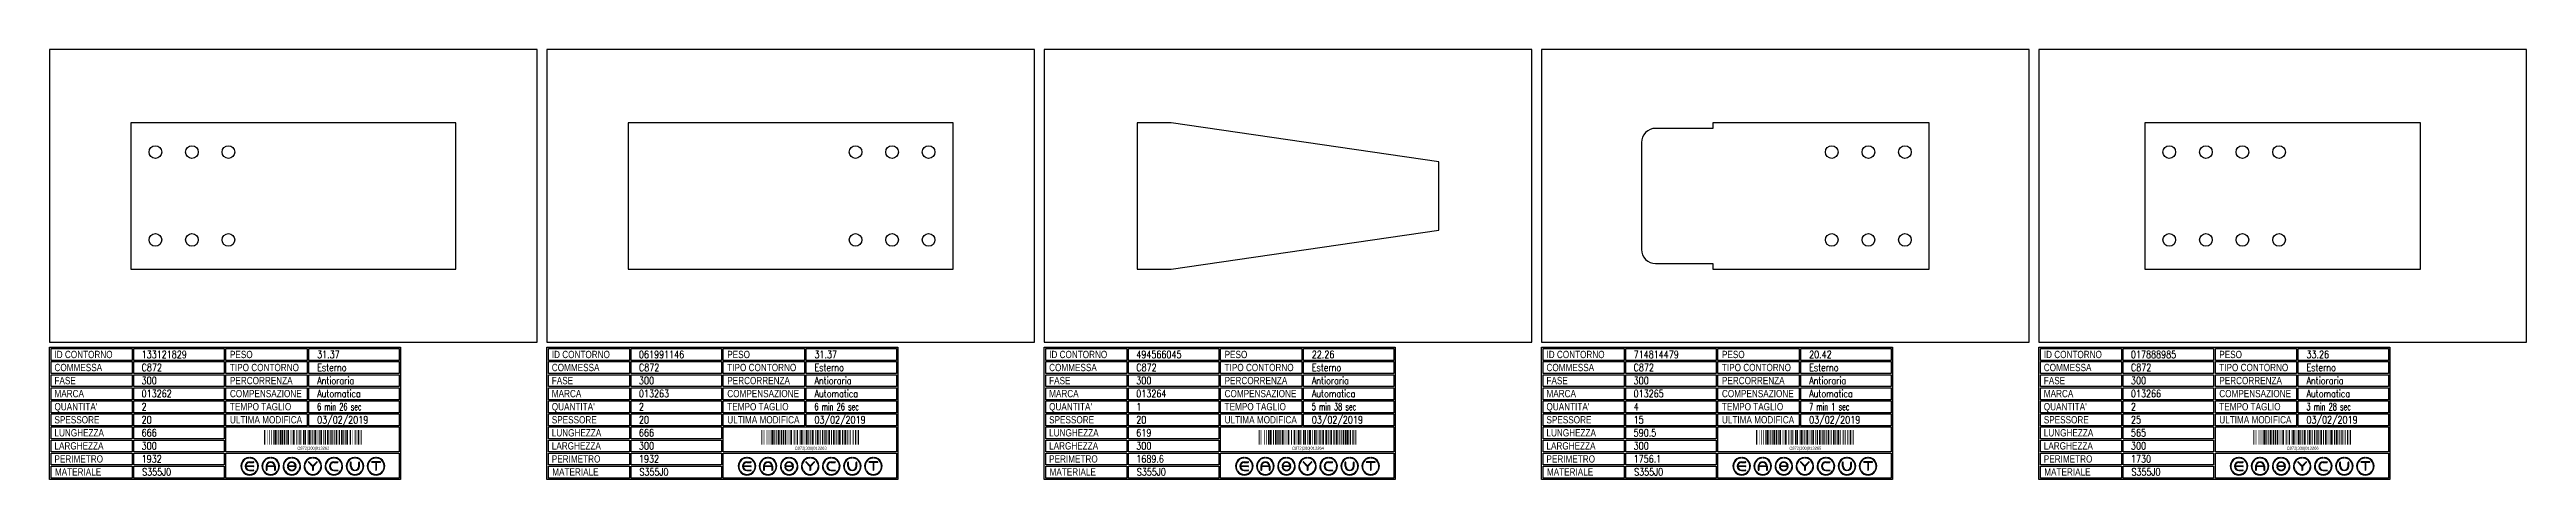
# Model space of a CAD drawing. Header units: millimetres. Extents: x 10000 to 53102, y 10000 to 35064.
# Drawn here: x 15100 to 20180, y 31420 to 32301 of the extents above; entities that cross this region are included whole.
import ezdxf
from ezdxf.enums import TextEntityAlignment as Align

# ---------------------------------------------------------------- set-up
doc = ezdxf.new("R2010")
doc.units = ezdxf.units.MM
doc.styles.add('EasyCutStyle', font='romans.shx', dxfattribs={"width": 0.8})
doc.styles.add('EasyCutStyle1', font='arial.ttf', dxfattribs={"width": 0.8})

# ---------------------------------------------------------------- blocks, each defined once
blk = doc.blocks.new('BlockShape01')
at = {"color": 253}
blk.add_lwpolyline([(0, 0), (720, 0), (720, -271), (0, -271)], close=True, dxfattribs=at)
at = {"color": 2}
for points in [[(3, -2.9), (169.3, -2.9), (169.3, -27.3), (3, -27.3)], [(3, -2.9), (169.3, -2.9), (169.3, -27.3), (3, -27.3)], [(3, -29.6), (169.3, -29.6), (169.3, -54), (3, -54)], [(361.9, -2.9), (528.3, -2.9), (528.3, -27.3), (361.9, -27.3)], [(361.9, -29.6), (528.3, -29.6), (528.3, -54), (361.9, -54)], [(3, -56.4), (169.3, -56.4), (169.3, -80.8), (3, -80.8)], [(3, -83.1), (169.3, -83.1), (169.3, -107.6), (3, -107.6)], [(361.9, -56.4), (528.3, -56.4), (528.3, -80.8), (361.9, -80.8)], [(361.9, -83.1), (528.3, -83.1), (528.3, -107.6), (361.9, -107.6)], [(3, -109.9), (169.3, -109.9), (169.3, -134.3), (3, -134.3)], [(3, -136.7), (169.3, -136.7), (169.3, -161.1), (3, -161.1)], [(361.9, -109.9), (528.3, -109.9), (528.3, -134.3), (361.9, -134.3)], [(361.9, -136.7), (528.3, -136.7), (528.3, -161.1), (361.9, -161.1)], [(3, -163.4), (169.3, -163.4), (169.3, -187.9), (3, -187.9)], [(3, -190.2), (169.3, -190.2), (169.3, -214.6), (3, -214.6)], [(3, -217), (169.3, -217), (169.3, -241.4), (3, -241.4)], [(3, -243.7), (169.3, -243.7), (169.3, -268.1), (3, -268.1)]]:
    blk.add_lwpolyline(points, close=True, dxfattribs=at)
at = {"color": 1}
for points in [[(172.7, -2.9), (358.1, -2.9), (358.1, -27.3), (172.7, -27.3)], [(172.7, -29.6), (358.1, -29.6), (358.1, -54), (172.7, -54)], [(531.6, -2.9), (717, -2.9), (717, -27.3), (531.6, -27.3)], [(531.6, -29.6), (717, -29.6), (717, -54), (531.6, -54)], [(172.7, -56.4), (358.1, -56.4), (358.1, -80.8), (172.7, -80.8)], [(172.7, -83.1), (358.1, -83.1), (358.1, -107.6), (172.7, -107.6)], [(531.6, -56.4), (717, -56.4), (717, -80.8), (531.6, -80.8)], [(531.6, -83.1), (717, -83.1), (717, -107.6), (531.6, -107.6)], [(172.7, -109.9), (358.1, -109.9), (358.1, -134.3), (172.7, -134.3)], [(172.7, -136.7), (358.1, -136.7), (358.1, -161.1), (172.7, -161.1)], [(531.6, -109.9), (717, -109.9), (717, -134.3), (531.6, -134.3)], [(531.6, -136.7), (717, -136.7), (717, -161.1), (531.6, -161.1)], [(172.7, -163.4), (358.1, -163.4), (358.1, -187.9), (172.7, -187.9)], [(172.7, -190.2), (358.1, -190.2), (358.1, -214.6), (172.7, -214.6)], [(361.9, -163.4), (717, -163.4), (717, -214.6), (361.9, -214.6)], [(172.7, -217), (358.1, -217), (358.1, -241.4), (172.7, -241.4)], [(172.7, -243.7), (358.1, -243.7), (358.1, -268.1), (172.7, -268.1)], [(361.9, -217), (717, -217), (717, -268.1), (361.9, -268.1)]]:
    blk.add_lwpolyline(points, close=True, dxfattribs=at)
at = {"color": 161, "style": 'EasyCutStyle1', "width": 0.8}
for s, p in [('COMMESSA', (10.1, -49.1)), ('ID CONTORNO', (10.1, -22.4)), ('TIPO CONTORNO', (370, -49.1)), ('PESO', (370, -22.4)), ('FASE', (10.1, -75.9)), ('MARCA', (10.1, -102.6)), ('COMPENSAZIONE', (370, -102.6)), ('PERCORRENZA', (370, -75.9)), ("QUANTITA'", (10.1, -129.4)), ('SPESSORE', (10.1, -156.2)), ('TEMPO TAGLIO', (370, -129.4)), ('ULTIMA MODIFICA', (370, -156.2)), ('LUNGHEZZA', (10.1, -182.9)), ('LARGHEZZA', (10.1, -209.7)), ('PERIMETRO', (10.1, -236.5)), ('MATERIALE', (11, -263.2))]:
    blk.add_text(s, height=15, dxfattribs=at).set_placement(p)
at = {"style": 'EasyCutStyle'}
for tag, p, width in [('ORDERSHAPE', (188.9, -49.1), 0.8), ('IDSHAPE', (188.9, -22.4), 0.8), ('TYPESHAPE', (548.8, -49.1), 0.8), ('WEIGTHSHAPE', (548.8, -22.4), 0.8), ('PHASESHAPE', (188.9, -75.9), 0.8), ('MKSHAPE', (188.9, -102.6), 0.8), ('JOUSHAPE', (548.8, -75.9), 0.8), ('COMPSHAPE', (548.8, -102.6), 0.8), ('TKSHAPE', (188.9, -156.2), 0.8), ('QTASHAPE', (188.9, -129.4), 0.8), ('TIMECUTSHAPE', (548.8, -129.4), 0.65), ('LASTMODIFYSHAPE', (548.8, -156.2), 0.8), ('LENGTHSHAPE', (188.9, -182.9), 0.8), ('HEIGHTSHAPE', (188.9, -209.7), 0.8), ('PERIMETERSHAPE', (188.9, -236.5), 0.8), ('MATSHAPE', (189.8, -263.2), 0.8)]:
    blk.add_attdef(tag, p, '', height=15, dxfattribs=dict(at, width=width))
blk = doc.blocks.new('Logo')
for color, points in [(140, [(-144.9, -7.2, -1), (-145.9, -7.6, -0.520567), (-131.2, 17.9, -1), (-131.1, 16.9, 0.520567)]), (256, [(-121.7, 0.5), (-137.5, 0.5, -0.394366), (-129.6, 7.9), (-121.7, 7.9, 1), (-121.7, 9), (-129.6, 9, 1), (-129.6, -9), (-121.7, -9, 1), (-121.7, -7.9), (-129.6, -7.9, -0.394366), (-137.5, -0.5), (-121.7, -0.5, 1)]), (140, [(-114.3, -7.2, 1), (-113.3, -7.6, 0.520567), (-128, 17.9, 0.916853), (-128.2, 16.9, 0.043377), (-128.1, 16.9, -0.520567)]), (140, [(-101.7, -7.2, -1), (-102.7, -7.6, -0.520567), (-88, 17.9, -1), (-87.9, 16.9, 0.520567)]), (140, [(-71.1, -7.2, 1), (-70.1, -7.6, 0.520567), (-84.8, 17.9, 1), (-84.9, 16.9, -0.520567)]), (140, [(-58.5, -7.2, -1), (-59.5, -7.6, -0.520567), (-44.8, 17.9, -1), (-44.7, 16.9, 0.520567)]), (256, [(-36.6, -0.5, -0.486114), (-35.5, -1.9, -0.776377), (-50.9, -2, 1), (-51.9, -2.3, 0.776377), (-34.5, -2.1, 0.486114), (-36.6, 0.5), (-49.8, 0.5, -0.486114), (-50.9, 1.9, -0.776377), (-35.5, 2, 1), (-34.5, 2.3, 0.776377), (-51.9, 2.1, 0.486114), (-49.8, -0.5)]), (140, [(-27.9, -7.2, 1), (-26.9, -7.6, 0.520567), (-41.6, 17.9, 1), (-41.7, 16.9, -0.520567)]), (140, [(-15.3, -7.2, -1), (-16.3, -7.6, -0.520567), (-1.6, 17.9, -1), (-1.5, 16.9, 0.520567)]), (256, [(0, 0.8), (-8.1, 8.8, 1), (-8.8, 8.1), (-0.5, -0.2), (-0.5, -7.9, 1), (0.5, -7.9), (0.5, -0.2), (8.8, 8.1, 1), (8.1, 8.8)]), (140, [(15.3, -7.2, 1), (16.3, -7.6, 0.520567), (1.6, 17.9, 1), (1.5, 16.9, -0.520567)]), (140, [(27.9, -7.2, -1), (26.9, -7.6, -0.520567), (41.6, 17.9, -1), (41.7, 16.9, 0.520567)]), (256, [(43.2, -9), (51.1, -9, 1), (51.1, -7.9), (43.2, -7.9, -1), (43.2, 7.9), (51.1, 7.9, 1), (51.1, 9), (43.2, 9, 1)]), (140, [(58.5, -7.2, 1), (59.5, -7.6, 0.520567), (44.8, 17.9, 1), (44.7, 16.9, -0.520567)]), (140, [(71.1, -7.2, -1), (70.1, -7.6, -0.520567), (84.8, 17.9, -1), (84.9, 16.9, 0.520567)]), (256, [(78.5, 0), (78.5, 7.9, 1), (77.4, 7.9), (77.4, 0, 1), (95.4, 0), (95.4, 7.9, 1), (94.3, 7.9), (94.3, 0, -1)]), (140, [(101.7, -7.2, 1), (102.7, -7.6, 0.520567), (88, 17.9, 1), (87.9, 16.9, -0.520567)]), (140, [(114.3, -7.2, -1), (113.3, -7.6, -0.520567), (128, 17.9, -1), (128.1, 16.9, 0.520567)]), (256, [(121.1, 9, 1), (121.1, 7.9), (129.1, 7.9), (129.1, -7.9, 1), (130.1, -7.9), (130.1, 7.9), (138.1, 7.9, 1), (138.1, 9)]), (140, [(144.9, -7.2, 1), (145.9, -7.6, 0.520567), (131.2, 17.9, 1), (131.1, 16.9, -0.520567)]), (140, [(-114.9, -10.3, 1), (-115.7, -9.7, -0.520567), (-143.5, -9.7, 1), (-144.3, -10.3, 0.520567)]), (140, [(-71.7, -10.3, 1), (-72.5, -9.7, -0.520567), (-100.3, -9.7, 1), (-101.1, -10.3, 0.520567)]), (140, [(-28.5, -10.3, 1), (-29.3, -9.7, -0.520567), (-57.1, -9.7, 1), (-57.9, -10.3, 0.520567)]), (140, [(14.7, -10.3, 1), (13.9, -9.7, -0.520567), (-13.9, -9.7, 1), (-14.7, -10.3, 0.520567)]), (140, [(57.9, -10.3, 1), (57.1, -9.7, -0.520567), (29.3, -9.7, 1), (28.5, -10.3, 0.520567)]), (140, [(101.1, -10.3, 1), (100.3, -9.7, -0.520567), (72.5, -9.7, 1), (71.7, -10.3, 0.520567)]), (140, [(144.3, -10.3, 1), (143.5, -9.7, -0.520567), (115.7, -9.7, 1), (114.9, -10.3, 0.520567)])]:
    blk.add_hatch(color=color).paths.add_polyline_path(points)
h = blk.add_hatch(color=256)
h.paths.add_polyline_path([(-78.5, -0.5), (-78.5, -7.9, 1), (-77.4, -7.9), (-77.4, 0, 1), (-95.4, 0), (-95.4, -7.9, 1), (-94.3, -7.9), (-94.3, -0.5)])
h.paths.add_polyline_path([(-94.3, 0.5, -0.933992), (-78.5, 0.5)], flags=16)
for p, q in [((-121.7, 0.5), (-137.5, 0.5)), ((-129.6, 9), (-121.7, 9)), ((-129.6, 7.9), (-121.7, 7.9)), ((-95.4, 0), (-95.4, -7.9)), ((-78.5, 0.5), (-94.3, 0.5)), ((-77.4, 0), (-77.4, -7.9)), ((-36.6, 0.5), (-49.8, 0.5)), ((-0.5, -0.2), (-8.8, 8.1)), ((0, 0.8), (-8.1, 8.8)), ((0, 0.8), (8.1, 8.8)), ((0.5, -0.2), (8.8, 8.1)), ((43.2, 9), (51.1, 9)), ((43.2, 7.9), (51.1, 7.9)), ((77.4, 0), (77.4, 7.9)), ((78.5, 0), (78.5, 7.9)), ((94.3, 0), (94.3, 7.9)), ((95.4, 0), (95.4, 7.9)), ((138.1, 9), (121.1, 9)), ((129.1, 7.9), (121.1, 7.9)), ((129.1, 7.9), (129.1, -7.9)), ((130.1, 7.9), (130.1, -7.9)), ((138.1, 7.9), (130.1, 7.9)), ((-121.7, -0.5), (-137.5, -0.5)), ((-129.6, -7.9), (-121.7, -7.9)), ((-129.6, -9), (-121.7, -9)), ((-94.3, -0.5), (-94.3, -7.9)), ((-78.5, -0.5), (-94.3, -0.5)), ((-78.5, -0.5), (-78.5, -7.9)), ((-36.6, -0.5), (-49.8, -0.5)), ((-0.5, -0.2), (-0.5, -7.9)), ((0.5, -0.2), (0.5, -7.9)), ((43.2, -7.9), (51.1, -7.9)), ((43.2, -9), (51.1, -9))]:
    blk.add_line(p, q)
at = {"color": 140}
for centre, radius, start, end in [((-129.6, 0), 18, 95, 205), ((-129.6, 0), 16.9, 95, 205), ((-131.1, 17.4), 0.54, 275, 95), ((-128.1, 17.4), 0.54, 85, 265), ((-129.6, 0), 16.9, 335, 85), ((-129.6, 0), 18, 335, 85), ((-86.4, 0), 18, 95, 205), ((-86.4, 0), 16.9, 95, 205), ((-87.9, 17.4), 0.54, 275, 95), ((-84.9, 17.4), 0.54, 85, 265), ((-86.4, 0), 16.9, 335, 85), ((-86.4, 0), 18, 335, 85), ((-43.2, 0), 18, 95, 205), ((-43.2, 0), 16.9, 95, 205), ((-44.7, 17.4), 0.54, 275, 95), ((-41.7, 17.4), 0.54, 85, 265), ((-43.2, 0), 16.9, 335, 85), ((-43.2, 0), 18, 335, 85), ((0, 0), 18, 95, 205), ((0, 0), 16.9, 95, 205), ((-1.5, 17.4), 0.54, 275, 95), ((1.5, 17.4), 0.54, 85, 265), ((0, 0), 16.9, 335, 85), ((0, 0), 18, 335, 85), ((43.2, 0), 18, 95, 205), ((43.2, 0), 16.9, 95, 205), ((41.7, 17.4), 0.54, 275, 95), ((44.7, 17.4), 0.54, 85, 265), ((43.2, 0), 16.9, 335, 85), ((43.2, 0), 18, 335, 85), ((86.4, 0), 18, 95, 205), ((86.4, 0), 16.9, 95, 205), ((84.9, 17.4), 0.54, 275, 95), ((87.9, 17.4), 0.54, 85, 265), ((86.4, 0), 16.9, 335, 85), ((86.4, 0), 18, 335, 85), ((129.6, 0), 18, 95, 205), ((129.6, 0), 16.9, 95, 205), ((128.1, 17.4), 0.54, 275, 95), ((131.1, 17.4), 0.54, 85, 265), ((129.6, 0), 16.9, 335, 85), ((129.6, 0), 18, 335, 85), ((-145.4, -7.4), 0.54, 205, 25), ((-143.9, -10), 0.54, 35, 215), ((-129.6, 0), 18, 215, 325), ((-129.6, 0), 16.9, 215, 325), ((-115.3, -10), 0.54, 325, 145), ((-113.8, -7.4), 0.54, 155, 335), ((-102.2, -7.4), 0.54, 205, 25), ((-100.7, -10), 0.54, 35, 215), ((-86.4, 0), 18, 215, 325), ((-86.4, 0), 16.9, 215, 325), ((-72.1, -10), 0.54, 325, 145), ((-70.6, -7.4), 0.54, 155, 335), ((-59, -7.4), 0.54, 205, 25), ((-57.5, -10), 0.54, 35, 215), ((-43.2, 0), 18, 215, 325), ((-43.2, 0), 16.9, 215, 325), ((-28.9, -10), 0.54, 325, 145), ((-27.4, -7.4), 0.54, 155, 335), ((-15.8, -7.4), 0.54, 205, 25), ((-14.3, -10), 0.54, 35, 215), ((0, 0), 18, 215, 325), ((0, 0), 16.9, 215, 325), ((14.3, -10), 0.54, 325, 145), ((15.8, -7.4), 0.54, 155, 335), ((27.4, -7.4), 0.54, 205, 25), ((28.9, -10), 0.54, 35, 215), ((43.2, 0), 18, 215, 325), ((43.2, 0), 16.9, 215, 325), ((57.5, -10), 0.54, 325, 145), ((59, -7.4), 0.54, 155, 335), ((70.6, -7.4), 0.54, 205, 25), ((72.1, -10), 0.54, 35, 215), ((86.4, 0), 18, 215, 325), ((86.4, 0), 16.9, 215, 325), ((100.7, -10), 0.54, 325, 145), ((102.2, -7.4), 0.54, 155, 335), ((113.8, -7.4), 0.54, 205, 25), ((115.3, -10), 0.54, 35, 215), ((129.6, 0), 18, 215, 325), ((129.6, 0), 16.9, 215, 325), ((143.9, -10), 0.54, 325, 145), ((145.4, -7.4), 0.54, 155, 335)]:
    blk.add_arc(centre, radius, start, end, dxfattribs=at)
for centre, radius, start, end in [((-129.6, 0), 9, 90, 270), ((-129.6, 0), 7.92, 90, 176.0904), ((-121.7, 8.5), 0.54, 270, 90), ((-121.7, 0), 0.54, 270, 90), ((-86.4, 0), 9, 0, 180), ((-86.4, 0), 7.92, 3.9096, 176.0904), ((-49.8, 1.6), 2.16, 166.2998, 270), ((-43.2, 0), 9, 15, 166.2998), ((-43.2, 0), 7.92, 15, 166.2998), ((-49.8, 1.6), 1.08, 166.2998, 270), ((-36.6, -1.6), 2.16, 346.2998, 90), ((-35, 2.2), 0.54, 195, 15), ((-8.5, 8.5), 0.54, 45, 225), ((8.5, 8.5), 0.54, 315, 135), ((43.2, 0), 9, 90, 270), ((43.2, 0), 7.92, 90, 270), ((51.1, 8.5), 0.54, 270, 90), ((77.9, 7.9), 0.54, 0, 180), ((86.4, 0), 9, 180, 0), ((86.4, 0), 7.92, 180, 0), ((94.9, 7.9), 0.54, 0, 180), ((121.1, 8.5), 0.54, 90, 270), ((138.1, 8.5), 0.54, 270, 90), ((-129.6, 0), 7.92, 183.9096, 270), ((-121.7, -8.5), 0.54, 270, 90), ((-94.9, -7.9), 0.54, 180, 0), ((-77.9, -7.9), 0.54, 180, 0), ((-51.4, -2.2), 0.54, 15, 195), ((-43.2, 0), 9, 195, 346.2998), ((-43.2, 0), 7.92, 195, 346.2998), ((-36.6, -1.6), 1.08, 346.2998, 90), ((0, -7.9), 0.54, 180, 0), ((51.1, -8.5), 0.54, 270, 90), ((129.6, -7.9), 0.54, 180, 0)]:
    blk.add_arc(centre, radius, start, end)
blk = doc.blocks.new('133121829_128', base_point=(373, -370))
at = {"linetype": 'Continuous'}
for points, const_width in [([(374, -370), (374, -340)], 2), ([(376.5, -370), (376.5, -340)], 1), ([(379.5, -370), (379.5, -340)], 1), ([(384.5, -370), (384.5, -340)], 1), ([(388.5, -370), (388.5, -340)], 1), ([(393, -370), (393, -340)], 2), ([(396.5, -370), (396.5, -340)], 3), ([(399.5, -370), (399.5, -340)], 1), ([(403, -370), (403, -340)], 2), ([(407.5, -370), (407.5, -340)], 3), ([(411, -370), (411, -340)], 2), ([(414.5, -370), (414.5, -340)], 3), ([(418, -370), (418, -340)], 2), ([(422.5, -370), (422.5, -340)], 3), ([(426.5, -370), (426.5, -340)], 1), ([(428.5, -370), (428.5, -340)], 1), ([(430.5, -370), (430.5, -340)], 1), ([(434, -370), (434, -340)], 4), ([(440, -370), (440, -340)], 2), ([(443.5, -370), (443.5, -340)], 1), ([(446.5, -370), (446.5, -340)], 3), ([(450.5, -370), (450.5, -340)], 1), ([(454.5, -370), (454.5, -340)], 3), ([(458, -370), (458, -340)], 2), ([(461.5, -370), (461.5, -340)], 1), ([(465.5, -370), (465.5, -340)], 3), ([(469, -370), (469, -340)], 2), ([(472.5, -370), (472.5, -340)], 1), ([(474.5, -370), (474.5, -340)], 1), ([(478, -370), (478, -340)], 4), ([(483.5, -370), (483.5, -340)], 1), ([(487.5, -370), (487.5, -340)], 3), ([(491, -370), (491, -340)], 2), ([(494.5, -370), (494.5, -340)], 1), ([(498.5, -370), (498.5, -340)], 3), ([(503, -370), (503, -340)], 2), ([(506, -370), (506, -340)], 2), ([(509.5, -370), (509.5, -340)], 1), ([(512.5, -370), (512.5, -340)], 3), ([(517, -370), (517, -340)], 2), ([(521.5, -370), (521.5, -340)], 3), ([(525.5, -370), (525.5, -340)], 1), ([(528, -370), (528, -340)], 2), ([(532.5, -370), (532.5, -340)], 3), ([(535.5, -370), (535.5, -340)], 1), ([(539, -370), (539, -340)], 2), ([(543.5, -370), (543.5, -340)], 3), ([(547.5, -370), (547.5, -340)], 1), ([(550, -370), (550, -340)], 2), ([(553.5, -370), (553.5, -340)], 1), ([(558.5, -370), (558.5, -340)], 1), ([(561, -370), (561, -340)], 2), ([(566.5, -370), (566.5, -340)], 3), ([(569.5, -370), (569.5, -340)], 1), ([(572, -370), (572, -340)], 2)]:
    blk.add_lwpolyline(points, dxfattribs=dict(at, const_width=const_width))
blk.add_text('C872|300|013262', height=6).set_placement((474, -380.5), align=Align.CENTER)
blk = doc.blocks.new('061991146_128', base_point=(373, -370))
at = {"linetype": 'Continuous'}
for points, const_width in [([(374, -370), (374, -340)], 2), ([(376.5, -370), (376.5, -340)], 1), ([(379.5, -370), (379.5, -340)], 1), ([(384.5, -370), (384.5, -340)], 1), ([(388.5, -370), (388.5, -340)], 1), ([(393, -370), (393, -340)], 2), ([(396.5, -370), (396.5, -340)], 3), ([(399.5, -370), (399.5, -340)], 1), ([(403, -370), (403, -340)], 2), ([(407.5, -370), (407.5, -340)], 3), ([(411, -370), (411, -340)], 2), ([(414.5, -370), (414.5, -340)], 3), ([(418, -370), (418, -340)], 2), ([(422.5, -370), (422.5, -340)], 3), ([(426.5, -370), (426.5, -340)], 1), ([(428.5, -370), (428.5, -340)], 1), ([(430.5, -370), (430.5, -340)], 1), ([(434, -370), (434, -340)], 4), ([(440, -370), (440, -340)], 2), ([(443.5, -370), (443.5, -340)], 1), ([(446.5, -370), (446.5, -340)], 3), ([(450.5, -370), (450.5, -340)], 1), ([(454.5, -370), (454.5, -340)], 3), ([(458, -370), (458, -340)], 2), ([(461.5, -370), (461.5, -340)], 1), ([(465.5, -370), (465.5, -340)], 3), ([(469, -370), (469, -340)], 2), ([(472.5, -370), (472.5, -340)], 1), ([(474.5, -370), (474.5, -340)], 1), ([(478, -370), (478, -340)], 4), ([(483.5, -370), (483.5, -340)], 1), ([(487.5, -370), (487.5, -340)], 3), ([(491, -370), (491, -340)], 2), ([(494.5, -370), (494.5, -340)], 1), ([(498.5, -370), (498.5, -340)], 3), ([(503, -370), (503, -340)], 2), ([(506, -370), (506, -340)], 2), ([(509.5, -370), (509.5, -340)], 1), ([(512.5, -370), (512.5, -340)], 3), ([(517, -370), (517, -340)], 2), ([(521.5, -370), (521.5, -340)], 3), ([(525.5, -370), (525.5, -340)], 1), ([(528, -370), (528, -340)], 2), ([(532.5, -370), (532.5, -340)], 3), ([(535.5, -370), (535.5, -340)], 1), ([(539, -370), (539, -340)], 2), ([(542.5, -370), (542.5, -340)], 1), ([(545.5, -370), (545.5, -340)], 3), ([(550, -370), (550, -340)], 2), ([(553.5, -370), (553.5, -340)], 1), ([(555.5, -370), (555.5, -340)], 1), ([(561, -370), (561, -340)], 2), ([(566.5, -370), (566.5, -340)], 3), ([(569.5, -370), (569.5, -340)], 1), ([(572, -370), (572, -340)], 2)]:
    blk.add_lwpolyline(points, dxfattribs=dict(at, const_width=const_width))
blk.add_text('C872|300|013263', height=6).set_placement((474, -380.5), align=Align.CENTER)
blk = doc.blocks.new('494566045_128', base_point=(349.5, -370))
at = {"linetype": 'Continuous'}
for points, const_width in [([(350.5, -370), (350.5, -340)], 2), ([(353, -370), (353, -340)], 1), ([(356, -370), (356, -340)], 1), ([(361, -370), (361, -340)], 1), ([(365, -370), (365, -340)], 1), ([(369.5, -370), (369.5, -340)], 2), ([(373, -370), (373, -340)], 3), ([(376, -370), (376, -340)], 1), ([(379.5, -370), (379.5, -340)], 2), ([(384, -370), (384, -340)], 3), ([(387.5, -370), (387.5, -340)], 2), ([(391, -370), (391, -340)], 3), ([(394.5, -370), (394.5, -340)], 2), ([(399, -370), (399, -340)], 3), ([(403, -370), (403, -340)], 1), ([(405, -370), (405, -340)], 1), ([(407, -370), (407, -340)], 1), ([(410.5, -370), (410.5, -340)], 4), ([(416.5, -370), (416.5, -340)], 2), ([(420, -370), (420, -340)], 1), ([(423, -370), (423, -340)], 3), ([(427, -370), (427, -340)], 1), ([(431, -370), (431, -340)], 3), ([(434.5, -370), (434.5, -340)], 2), ([(438, -370), (438, -340)], 1), ([(442, -370), (442, -340)], 3), ([(445.5, -370), (445.5, -340)], 2), ([(449, -370), (449, -340)], 1), ([(451, -370), (451, -340)], 1), ([(454.5, -370), (454.5, -340)], 4), ([(460, -370), (460, -340)], 1), ([(464, -370), (464, -340)], 3), ([(467.5, -370), (467.5, -340)], 2), ([(471, -370), (471, -340)], 1), ([(475, -370), (475, -340)], 3), ([(479.5, -370), (479.5, -340)], 2), ([(482.5, -370), (482.5, -340)], 2), ([(486, -370), (486, -340)], 1), ([(489, -370), (489, -340)], 3), ([(493.5, -370), (493.5, -340)], 2), ([(498, -370), (498, -340)], 3), ([(502, -370), (502, -340)], 1), ([(504.5, -370), (504.5, -340)], 2), ([(509, -370), (509, -340)], 3), ([(512, -370), (512, -340)], 1), ([(515.5, -370), (515.5, -340)], 2), ([(519, -370), (519, -340)], 1), ([(523, -370), (523, -340)], 3), ([(527.5, -370), (527.5, -340)], 4), ([(531.5, -370), (531.5, -340)], 2), ([(534.5, -370), (534.5, -340)], 2), ([(537.5, -370), (537.5, -340)], 2), ([(543, -370), (543, -340)], 3), ([(546, -370), (546, -340)], 1), ([(548.5, -370), (548.5, -340)], 2)]:
    blk.add_lwpolyline(points, dxfattribs=dict(at, const_width=const_width))
blk.add_text('C872|300|013264', height=6).set_placement((450.5, -380.5), align=Align.CENTER)
blk = doc.blocks.new('714814479_128', base_point=(335.2, -370))
at = {"linetype": 'Continuous'}
for points, const_width in [([(336.2, -370), (336.2, -340)], 2), ([(338.7, -370), (338.7, -340)], 1), ([(341.7, -370), (341.7, -340)], 1), ([(346.7, -370), (346.7, -340)], 1), ([(350.7, -370), (350.7, -340)], 1), ([(355.2, -370), (355.2, -340)], 2), ([(358.7, -370), (358.7, -340)], 3), ([(361.7, -370), (361.7, -340)], 1), ([(365.2, -370), (365.2, -340)], 2), ([(369.7, -370), (369.7, -340)], 3), ([(373.2, -370), (373.2, -340)], 2), ([(376.7, -370), (376.7, -340)], 3), ([(380.2, -370), (380.2, -340)], 2), ([(384.7, -370), (384.7, -340)], 3), ([(388.7, -370), (388.7, -340)], 1), ([(390.7, -370), (390.7, -340)], 1), ([(392.7, -370), (392.7, -340)], 1), ([(396.2, -370), (396.2, -340)], 4), ([(402.2, -370), (402.2, -340)], 2), ([(405.7, -370), (405.7, -340)], 1), ([(408.7, -370), (408.7, -340)], 3), ([(412.7, -370), (412.7, -340)], 1), ([(416.7, -370), (416.7, -340)], 3), ([(420.2, -370), (420.2, -340)], 2), ([(423.7, -370), (423.7, -340)], 1), ([(427.7, -370), (427.7, -340)], 3), ([(431.2, -370), (431.2, -340)], 2), ([(434.7, -370), (434.7, -340)], 1), ([(436.7, -370), (436.7, -340)], 1), ([(440.2, -370), (440.2, -340)], 4), ([(445.7, -370), (445.7, -340)], 1), ([(449.7, -370), (449.7, -340)], 3), ([(453.2, -370), (453.2, -340)], 2), ([(456.7, -370), (456.7, -340)], 1), ([(460.7, -370), (460.7, -340)], 3), ([(465.2, -370), (465.2, -340)], 2), ([(468.2, -370), (468.2, -340)], 2), ([(471.7, -370), (471.7, -340)], 1), ([(474.7, -370), (474.7, -340)], 3), ([(479.2, -370), (479.2, -340)], 2), ([(483.7, -370), (483.7, -340)], 3), ([(487.7, -370), (487.7, -340)], 1), ([(490.2, -370), (490.2, -340)], 2), ([(494.7, -370), (494.7, -340)], 3), ([(497.7, -370), (497.7, -340)], 1), ([(501.2, -370), (501.2, -340)], 2), ([(504.7, -370), (504.7, -340)], 3), ([(508.7, -370), (508.7, -340)], 1), ([(511.7, -370), (511.7, -340)], 1), ([(514.7, -370), (514.7, -340)], 1), ([(518.2, -370), (518.2, -340)], 2), ([(523.2, -370), (523.2, -340)], 2), ([(528.7, -370), (528.7, -340)], 3), ([(531.7, -370), (531.7, -340)], 1), ([(534.2, -370), (534.2, -340)], 2)]:
    blk.add_lwpolyline(points, dxfattribs=dict(at, const_width=const_width))
blk.add_text('C872|300|013265', height=6).set_placement((436.2, -380.5), align=Align.CENTER)
blk = doc.blocks.new('017888985_128', base_point=(322.5, -370))
at = {"linetype": 'Continuous'}
for points, const_width in [([(323.5, -370), (323.5, -340)], 2), ([(326, -370), (326, -340)], 1), ([(329, -370), (329, -340)], 1), ([(334, -370), (334, -340)], 1), ([(338, -370), (338, -340)], 1), ([(342.5, -370), (342.5, -340)], 2), ([(346, -370), (346, -340)], 3), ([(349, -370), (349, -340)], 1), ([(352.5, -370), (352.5, -340)], 2), ([(357, -370), (357, -340)], 3), ([(360.5, -370), (360.5, -340)], 2), ([(364, -370), (364, -340)], 3), ([(367.5, -370), (367.5, -340)], 2), ([(372, -370), (372, -340)], 3), ([(376, -370), (376, -340)], 1), ([(378, -370), (378, -340)], 1), ([(380, -370), (380, -340)], 1), ([(383.5, -370), (383.5, -340)], 4), ([(389.5, -370), (389.5, -340)], 2), ([(393, -370), (393, -340)], 1), ([(396, -370), (396, -340)], 3), ([(400, -370), (400, -340)], 1), ([(404, -370), (404, -340)], 3), ([(407.5, -370), (407.5, -340)], 2), ([(411, -370), (411, -340)], 1), ([(415, -370), (415, -340)], 3), ([(418.5, -370), (418.5, -340)], 2), ([(422, -370), (422, -340)], 1), ([(424, -370), (424, -340)], 1), ([(427.5, -370), (427.5, -340)], 4), ([(433, -370), (433, -340)], 1), ([(437, -370), (437, -340)], 3), ([(440.5, -370), (440.5, -340)], 2), ([(444, -370), (444, -340)], 1), ([(448, -370), (448, -340)], 3), ([(452.5, -370), (452.5, -340)], 2), ([(455.5, -370), (455.5, -340)], 2), ([(459, -370), (459, -340)], 1), ([(462, -370), (462, -340)], 3), ([(466.5, -370), (466.5, -340)], 2), ([(471, -370), (471, -340)], 3), ([(475, -370), (475, -340)], 1), ([(477.5, -370), (477.5, -340)], 2), ([(482, -370), (482, -340)], 3), ([(485, -370), (485, -340)], 1), ([(488.5, -370), (488.5, -340)], 2), ([(493, -370), (493, -340)], 3), ([(496, -370), (496, -340)], 1), ([(499.5, -370), (499.5, -340)], 2), ([(504, -370), (504, -340)], 3), ([(508, -370), (508, -340)], 1), ([(510.5, -370), (510.5, -340)], 2), ([(516, -370), (516, -340)], 3), ([(519, -370), (519, -340)], 1), ([(521.5, -370), (521.5, -340)], 2)]:
    blk.add_lwpolyline(points, dxfattribs=dict(at, const_width=const_width))
blk.add_text('C872|300|013266', height=6).set_placement((423.5, -380.5), align=Align.CENTER)

msp = doc.modelspace()

# ---------------------------------------------------------------- linework, layer by layer
for p, q in [((16100, 32301), (15100, 32301)), ((15100, 32301), (15100, 31701)), ((16100, 31701), (16100, 32301)), ((17120, 32301), (16120, 32301)), ((16120, 32301), (16120, 31701)), ((17120, 31701), (17120, 32301)), ((18140, 32301), (17140, 32301)), ((17140, 32301), (17140, 31701)), ((18140, 31701), (18140, 32301)), ((19160, 32301), (18160, 32301)), ((18160, 32301), (18160, 31701)), ((19160, 31701), (19160, 32301)), ((20180, 32301), (19180, 32301)), ((19180, 32301), (19180, 31701)), ((20180, 31701), (20180, 32301)), ((15100, 31701), (16100, 31701)), ((16120, 31701), (17120, 31701)), ((17140, 31701), (18140, 31701)), ((18160, 31701), (19160, 31701)), ((19180, 31701), (20180, 31701))]:
    msp.add_line(p, q)
at = {"color": 2}
for points in [[(15267, 31851), (15933, 31851), (15933, 32151), (15267, 32151)], [(16287, 31851), (16953, 31851), (16953, 32151), (16287, 32151)], [(17330.5, 31851), (17400.5, 31851), (17949.5, 31931), (17949.5, 32071), (17400.5, 32151), (17330.5, 32151)], [(19397.5, 31851), (19962.5, 31851), (19962.5, 32151), (19397.5, 32151)]]:
    msp.add_lwpolyline(points, close=True, dxfattribs=at)
msp.add_lwpolyline([(18511.3, 31851), (18955.3, 31851), (18955.3, 32151), (18511.3, 32151), (18511.3, 32139.5), (18393.8, 32139.5, 0.414214), (18364.8, 32110.5), (18364.8, 31891.5, 0.414214), (18393.8, 31862.5), (18511.3, 31862.5)], format="xyb", close=True, dxfattribs=at)
at = {"color": 4}
for centre in [(15317, 32091), (15392, 32091), (15467, 32091), (16753, 32091), (16828, 32091), (16903, 32091), (18755.3, 32091), (18830.3, 32091), (18905.3, 32091), (19447.5, 32091), (19522.5, 32091), (19597.5, 32091), (19672.5, 32091), (15317, 31911), (15392, 31911), (15467, 31911), (16753, 31911), (16828, 31911), (16903, 31911), (18755.3, 31911), (18830.3, 31911), (18905.3, 31911), (19447.5, 31911), (19522.5, 31911), (19597.5, 31911), (19672.5, 31911)]:
    msp.add_circle(centre, 13, dxfattribs=at)

# ---------------------------------------------------------------- block references
for p, values in [((15100, 31691), {'IDSHAPE': '133121829', 'ORDERSHAPE': 'C872', 'PHASESHAPE': '300', 'MKSHAPE': '013262', 'TKSHAPE': '20', 'LENGTHSHAPE': '666', 'HEIGHTSHAPE': '300', 'MATSHAPE': 'S355J0', 'LASTMODIFYSHAPE': '03/02/2019', 'PERIMETERSHAPE': '1932', 'WEIGTHSHAPE': '31.37', 'TYPESHAPE': 'Esterno', 'JOUSHAPE': 'Antioraria', 'COMPSHAPE': 'Automatica', 'TIMECUTSHAPE': '6 min 26 sec', 'QTASHAPE': '2'}), ((16120, 31691), {'IDSHAPE': '061991146', 'ORDERSHAPE': 'C872', 'PHASESHAPE': '300', 'MKSHAPE': '013263', 'TKSHAPE': '20', 'LENGTHSHAPE': '666', 'HEIGHTSHAPE': '300', 'MATSHAPE': 'S355J0', 'LASTMODIFYSHAPE': '03/02/2019', 'PERIMETERSHAPE': '1932', 'WEIGTHSHAPE': '31.37', 'TYPESHAPE': 'Esterno', 'JOUSHAPE': 'Antioraria', 'COMPSHAPE': 'Automatica', 'TIMECUTSHAPE': '6 min 26 sec', 'QTASHAPE': '2'}), ((17140, 31691), {'IDSHAPE': '494566045', 'ORDERSHAPE': 'C872', 'PHASESHAPE': '300', 'MKSHAPE': '013264', 'TKSHAPE': '20', 'LENGTHSHAPE': '619', 'HEIGHTSHAPE': '300', 'MATSHAPE': 'S355J0', 'LASTMODIFYSHAPE': '03/02/2019', 'PERIMETERSHAPE': '1689.6', 'WEIGTHSHAPE': '22.26', 'TYPESHAPE': 'Esterno', 'JOUSHAPE': 'Antioraria', 'COMPSHAPE': 'Automatica', 'TIMECUTSHAPE': '5 min 38 sec', 'QTASHAPE': '1'}), ((18160, 31691), {'IDSHAPE': '714814479', 'ORDERSHAPE': 'C872', 'PHASESHAPE': '300', 'MKSHAPE': '013265', 'TKSHAPE': '15', 'LENGTHSHAPE': '590.5', 'HEIGHTSHAPE': '300', 'MATSHAPE': 'S355J0', 'LASTMODIFYSHAPE': '03/02/2019', 'PERIMETERSHAPE': '1756.1', 'WEIGTHSHAPE': '20.42', 'TYPESHAPE': 'Esterno', 'JOUSHAPE': 'Antioraria', 'COMPSHAPE': 'Automatica', 'TIMECUTSHAPE': '7 min 1 sec', 'QTASHAPE': '4'}), ((19180, 31691), {'IDSHAPE': '017888985', 'ORDERSHAPE': 'C872', 'PHASESHAPE': '300', 'MKSHAPE': '013266', 'TKSHAPE': '25', 'LENGTHSHAPE': '565', 'HEIGHTSHAPE': '300', 'MATSHAPE': 'S355J0', 'LASTMODIFYSHAPE': '03/02/2019', 'PERIMETERSHAPE': '1730', 'WEIGTHSHAPE': '33.26', 'TYPESHAPE': 'Esterno', 'JOUSHAPE': 'Antioraria', 'COMPSHAPE': 'Automatica', 'TIMECUTSHAPE': '3 min 28 sec', 'QTASHAPE': '2'})]:
    msp.add_blockref('BlockShape01', p).add_auto_attribs(values)
for name, p in [('133121829_128', (15540, 31491.5)), ('061991146_128', (16560, 31491.5)), ('494566045_128', (17580, 31491.5)), ('714814479_128', (18600, 31491.5)), ('017888985_128', (19620, 31491.5)), ('Logo', (15640, 31447)), ('Logo', (16660, 31447)), ('Logo', (17680, 31447)), ('Logo', (18700, 31447)), ('Logo', (19720, 31447))]:
    msp.add_blockref(name, p)

doc.saveas('drawing.dxf')
